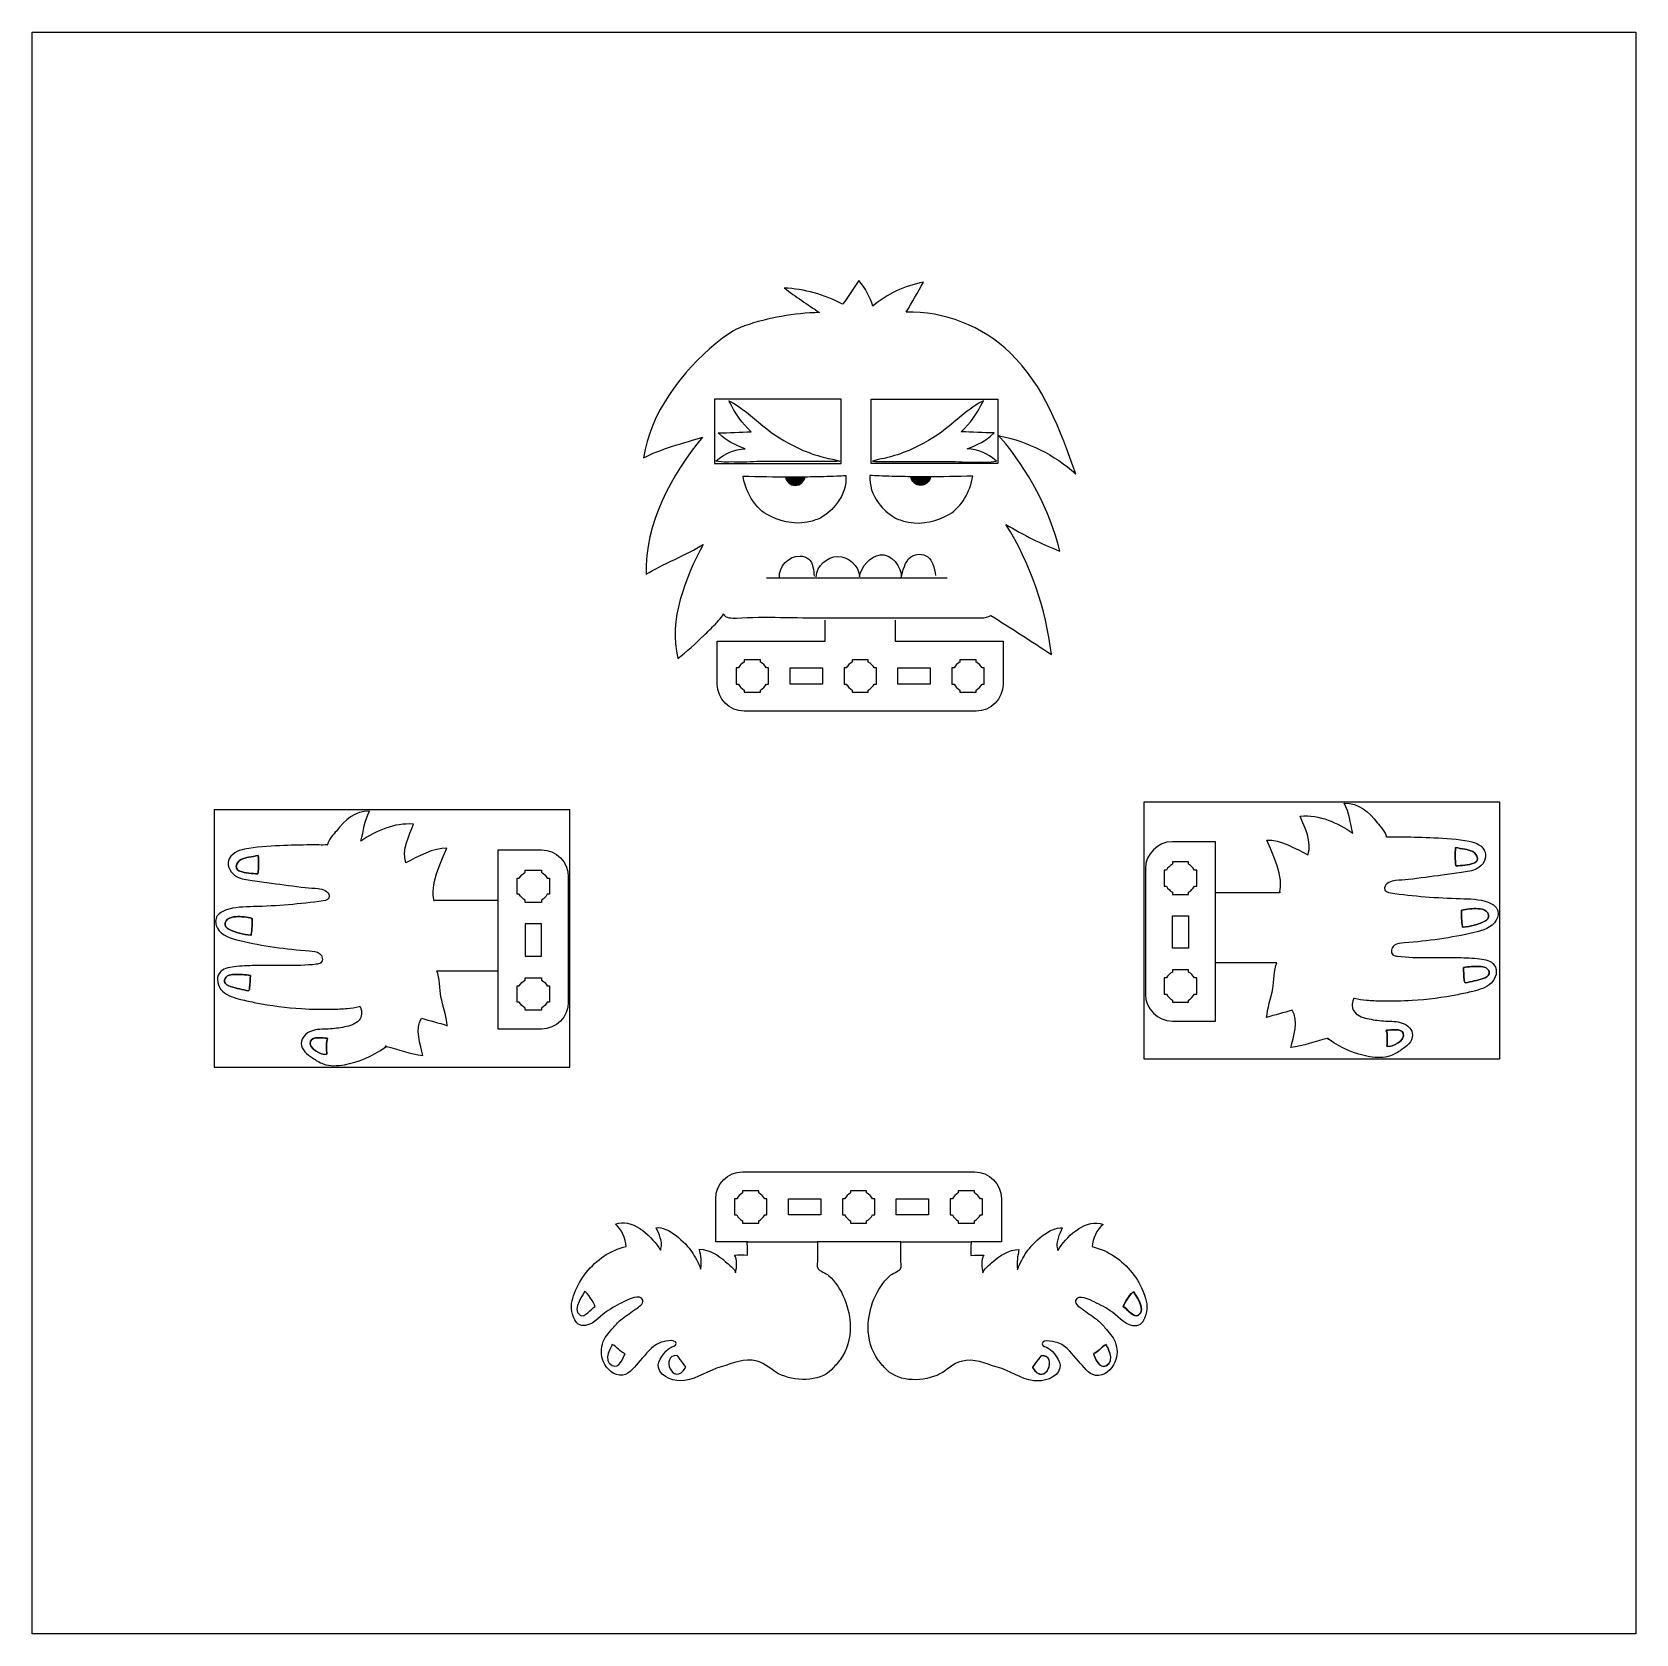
# Model space of a CAD drawing. Extents: x 0 to 843, y 0 to 842.
import ezdxf

# ---------------------------------------------------------------- set-up
doc = ezdxf.new("R2010")
doc.units = 0
doc.header["$MEASUREMENT"] = 0
doc.layers.add('LAYER_1', color=7, linetype='CONTINUOUS')

# ---------------------------------------------------------------- blocks, each defined once
blk = doc.blocks.new('BLOCK_2')
at = {"layer": 'LAYER_1'}
blk.add_lwpolyline([(584.57, 437.33), (771.47, 437.33), (771.47, 302.12), (584.57, 302.12), (584.57, 437.33)], dxfattribs=at)
at = {"layer": 'LAYER_1', "color": 250}
for points in [[(622.18, 389.63), (622.18, 390.36)], [(656.27, 389.63), (655.77, 389.63)]]:
    blk.add_lwpolyline(points, dxfattribs=at)
at = {"layer": 'LAYER_1', "color": 7}
blk.add_lwpolyline([(608, 360.36), (599.49, 360.36), (599.49, 377.36), (608, 377.36), (608, 360.36)], dxfattribs=at)
at = {"layer": 'LAYER_1', "color": 250}
for points, knots in [([(761.02, 354.82), (757.33, 355.24), (753.63, 355.42), (749.92, 355.49), (739.24, 355.69), (728.5, 354.94), (717.88, 356.17), (717.03, 356.26), (716.12, 356.4), (715.45, 356.94), (714, 358.13), (714.56, 360.66), (716.05, 361.8), (717.54, 362.94), (719.54, 363.09), (721.42, 363.22), (733.74, 364.05), (746, 365.85), (758.05, 368.59), (762.55, 369.61), (767.49, 371.12), (769.76, 375.13), (770.75, 376.87), (771.09, 379.08), (770.23, 380.89), (769.34, 382.74), (767.4, 383.86), (765.47, 384.57), (760.82, 386.29), (755.75, 386.33), (750.8, 386.46), (738.55, 386.79), (726.31, 387.79), (714.17, 389.46), (712.71, 389.66), (710.82, 390.25), (711.04, 392.11), (711.34, 394.74), (714.57, 395.6), (716.75, 395.93), (719.02, 396.27), (721.34, 396.21), (723.61, 396.49), (729.53, 397.21), (735.45, 397.98), (741.36, 398.8), (744.72, 399.26), (748.08, 399.79), (751.44, 400.23), (754.25, 400.6), (757.18, 400.79), (759.7, 402.22), (762.69, 403.92), (764.92, 407.49), (763.93, 410.79), (762.9, 414.22), (759.04, 415.89), (755.53, 416.64), (749.61, 417.92), (742.98, 418.19), (736.93, 418.47), (731.53, 418.72), (726.13, 418.86), (720.73, 418.9), (717.78, 418.92), (714.85, 418.77), (711.96, 418.92), (711.65, 421.5), (708.55, 424.55), (707.26, 426.2), (702.78, 431.94), (697.6, 436.87), (689.76, 436.56), (692.59, 431.55), (692.92, 426.33), (694.31, 420.94), (686.25, 426.45), (676.88, 430.59), (666.72, 429.83), (668.91, 423.82), (673.17, 416.2), (670.69, 409.49), (664.72, 412.64), (655.92, 417.49), (649.1, 417.23), (652.16, 410.51), (658.35, 397), (655.77, 389.63), (655.77, 389.63), (622.17, 389.63), (622.17, 389.63), (622.17, 389.63), (622.17, 352.78), (622.17, 352.78), (622.17, 352.78), (654.43, 352.78), (654.43, 352.78), (652.78, 349.03), (653.04, 343.05), (652.26, 339.14), (651.28, 334.24), (649.42, 328.78), (649.04, 323.89), (653.35, 325.44), (658.05, 326.46), (662.42, 327.76), (666.15, 322.58), (663.05, 313.6), (661.72, 308.15), (668.4, 308.92), (674.65, 311.55), (680.93, 313), (681.37, 313.1), (681.45, 312.24), (681.9, 312.33), (681.77, 312.01), (682.02, 312.65), (681.9, 312.33), (688.36, 307.89), (695.56, 304.72), (703.07, 303.38), (706.76, 302.72), (710.66, 302.54), (714.19, 303.81), (716.21, 304.55), (718.04, 305.74), (719.83, 306.93), (722.63, 308.8), (725.7, 311.25), (725.72, 314.61), (725.73, 317.6), (723.17, 320.08), (720.36, 321.08), (717.55, 322.08), (714.49, 321.97), (711.51, 322.12), (708.62, 322.26), (705.74, 322.64), (702.9, 323.22), (700.14, 323.78), (697.24, 324.61), (695.35, 326.71), (693.67, 328.58), (693.73, 331.4), (694.64, 333.61), (694.7, 333.73), (694.76, 333.87), (694.88, 333.93), (695, 334), (695.16, 333.98), (695.3, 333.95), (697.36, 333.56), (699.42, 333.06), (701.52, 332.92), (704.18, 332.74), (706.84, 332.61), (709.51, 332.55), (714.85, 332.42), (720.19, 332.52), (725.51, 332.86), (733.58, 333.36), (741.6, 334.4), (749.53, 335.95), (752.2, 336.48), (754.87, 337.07), (757.52, 337.71), (760.95, 338.55), (764.51, 339.57), (767.07, 342), (769.63, 344.43), (770.79, 348.7), (768.7, 351.55), (767, 353.86), (763.87, 354.5), (761.02, 354.82)], [0, 0, 0, 0, 1, 1, 1, 2, 2, 2, 3, 3, 3, 4, 4, 4, 5, 5, 5, 6, 6, 6, 7, 7, 7, 8, 8, 8, 9, 9, 9, 10, 10, 10, 11, 11, 11, 12, 12, 12, 13, 13, 13, 14, 14, 14, 15, 15, 15, 16, 16, 16, 17, 17, 17, 18, 18, 18, 19, 19, 19, 20, 20, 20, 21, 21, 21, 22, 22, 22, 23, 23, 23, 24, 24, 24, 25, 25, 25, 26, 26, 26, 27, 27, 27, 28, 28, 28, 29, 29, 29, 30, 30, 30, 31, 31, 31, 32, 32, 32, 33, 33, 33, 34, 34, 34, 35, 35, 35, 36, 36, 36, 37, 37, 37, 38, 38, 38, 39, 39, 39, 40, 40, 40, 41, 41, 41, 42, 42, 42, 43, 43, 43, 44, 44, 44, 45, 45, 45, 46, 46, 46, 47, 47, 47, 48, 48, 48, 49, 49, 49, 50, 50, 50, 51, 51, 51, 52, 52, 52, 53, 53, 53, 54, 54, 54, 55, 55, 55, 56, 56, 56, 57, 57, 57, 58, 58, 58, 58]), ([(622.18, 389.63), (622.18, 389.63), (622.18, 390.36), (622.18, 390.36), (622.18, 390.36), (622.18, 416.33), (622.18, 416.33), (622.18, 416.33), (599.5, 416.33), (599.5, 416.33), (591.67, 416.33), (585.32, 409.98), (585.32, 402.15), (585.32, 402.15), (585.32, 336.26), (585.32, 336.26), (585.32, 328.44), (591.67, 322.09), (599.5, 322.09), (599.5, 322.09), (622.18, 322.09), (622.18, 322.09), (622.18, 322.09), (622.18, 352.78), (622.18, 352.78)], [0, 0, 0, 0, 1, 1, 1, 2, 2, 2, 3, 3, 3, 4, 4, 4, 5, 5, 5, 6, 6, 6, 7, 7, 7, 8, 8, 8, 8]), ([(759.85, 407.69), (759.89, 406.98), (759.67, 406.24), (759.16, 405.75), (758.82, 405.44), (758.39, 405.25), (757.96, 405.09), (754.95, 403.97), (751.67, 403.84), (748.46, 403.73), (748.12, 406.91), (748.09, 410.13), (748.36, 413.33), (749.98, 413.03), (751.59, 412.73), (753.21, 412.44), (754.66, 412.17), (756.14, 411.89), (757.43, 411.17), (758.71, 410.44), (759.78, 409.16), (759.85, 407.69)], [0, 0, 0, 0, 1, 1, 1, 2, 2, 2, 3, 3, 3, 4, 4, 4, 5, 5, 5, 6, 6, 6, 7, 7, 7, 7]), ([(759.85, 407.69), (759.89, 406.98), (759.67, 406.24), (759.16, 405.75), (758.82, 405.44), (758.39, 405.25), (757.96, 405.09), (754.95, 403.97), (751.67, 403.84), (748.46, 403.73), (748.12, 406.91), (748.09, 410.13), (748.36, 413.33), (749.98, 413.03), (751.59, 412.73), (753.21, 412.44), (754.66, 412.17), (756.14, 411.89), (757.43, 411.17), (758.71, 410.44), (759.78, 409.16), (759.85, 407.69)], [0, 0, 0, 0, 1, 1, 1, 2, 2, 2, 3, 3, 3, 4, 4, 4, 5, 5, 5, 6, 6, 6, 7, 7, 7, 7]), ([(757.43, 411.17), (756.14, 411.89), (754.66, 412.17), (753.21, 412.44), (751.59, 412.73), (749.98, 413.03), (748.36, 413.33), (748.09, 410.13), (748.12, 406.91), (748.46, 403.73), (751.67, 403.84), (754.95, 403.97), (757.96, 405.09), (758.39, 405.25), (758.82, 405.44), (759.16, 405.75), (759.67, 406.24), (759.89, 406.98), (759.85, 407.69), (759.78, 409.16), (758.71, 410.44), (757.43, 411.17)], [0, 0, 0, 0, 1, 1, 1, 2, 2, 2, 3, 3, 3, 4, 4, 4, 5, 5, 5, 6, 6, 6, 7, 7, 7, 7]), ([(757.43, 411.17), (756.14, 411.89), (754.66, 412.17), (753.21, 412.44), (751.59, 412.73), (749.98, 413.03), (748.36, 413.33), (748.09, 410.13), (748.12, 406.91), (748.46, 403.73), (751.67, 403.84), (754.95, 403.97), (757.96, 405.09), (758.39, 405.25), (758.82, 405.44), (759.16, 405.75), (759.67, 406.24), (759.89, 406.98), (759.85, 407.69), (759.78, 409.16), (758.71, 410.44), (757.43, 411.17)], [0, 0, 0, 0, 1, 1, 1, 2, 2, 2, 3, 3, 3, 4, 4, 4, 5, 5, 5, 6, 6, 6, 7, 7, 7, 7]), ([(748.36, 413.33), (749.98, 413.03), (751.59, 412.73), (753.21, 412.44), (754.66, 412.17), (756.14, 411.89), (757.43, 411.17), (758.71, 410.44), (759.78, 409.16), (759.85, 407.69), (759.89, 406.98), (759.67, 406.24), (759.16, 405.75), (758.82, 405.44), (758.39, 405.25), (757.96, 405.09), (754.95, 403.97), (751.67, 403.84), (748.46, 403.73), (748.12, 406.91), (748.09, 410.13), (748.36, 413.33)], [0, 0, 0, 0, 1, 1, 1, 2, 2, 2, 3, 3, 3, 4, 4, 4, 5, 5, 5, 6, 6, 6, 7, 7, 7, 7]), ([(765.33, 375.79), (764.93, 375.25), (764.31, 374.91), (763.71, 374.61), (760.15, 372.85), (756.26, 371.78), (752.3, 371.48), (752.23, 371.48), (752.15, 371.47), (752.08, 371.52), (752, 371.57), (751.98, 371.68), (751.97, 371.78), (751.58, 374.6), (751.41, 377.46), (751.47, 380.31), (754.3, 381.04), (757.24, 381.32), (760.15, 381.15), (761.68, 381.06), (763.28, 380.81), (764.48, 379.86), (765.67, 378.9), (766.24, 377.02), (765.33, 375.79)], [0, 0, 0, 0, 1, 1, 1, 2, 2, 2, 3, 3, 3, 4, 4, 4, 5, 5, 5, 6, 6, 6, 7, 7, 7, 8, 8, 8, 8]), ([(765.33, 375.79), (764.93, 375.25), (764.31, 374.91), (763.71, 374.61), (760.15, 372.85), (756.26, 371.78), (752.3, 371.48), (752.23, 371.48), (752.15, 371.47), (752.08, 371.52), (752, 371.57), (751.98, 371.68), (751.97, 371.78), (751.58, 374.6), (751.41, 377.46), (751.47, 380.31), (754.3, 381.04), (757.24, 381.32), (760.15, 381.15), (761.68, 381.06), (763.28, 380.81), (764.48, 379.86), (765.67, 378.9), (766.24, 377.02), (765.33, 375.79)], [0, 0, 0, 0, 1, 1, 1, 2, 2, 2, 3, 3, 3, 4, 4, 4, 5, 5, 5, 6, 6, 6, 7, 7, 7, 8, 8, 8, 8]), ([(764.48, 379.86), (763.28, 380.81), (761.68, 381.06), (760.15, 381.15), (757.24, 381.32), (754.3, 381.04), (751.47, 380.31), (751.41, 377.46), (751.58, 374.6), (751.97, 371.78), (751.98, 371.68), (752, 371.57), (752.08, 371.52), (752.15, 371.47), (752.23, 371.48), (752.3, 371.48), (756.26, 371.78), (760.15, 372.85), (763.71, 374.61), (764.31, 374.91), (764.93, 375.25), (765.33, 375.79), (766.24, 377.02), (765.67, 378.9), (764.48, 379.86)], [0, 0, 0, 0, 1, 1, 1, 2, 2, 2, 3, 3, 3, 4, 4, 4, 5, 5, 5, 6, 6, 6, 7, 7, 7, 8, 8, 8, 8]), ([(764.48, 379.86), (763.28, 380.81), (761.68, 381.06), (760.15, 381.15), (757.24, 381.32), (754.3, 381.04), (751.47, 380.31), (751.41, 377.46), (751.58, 374.6), (751.97, 371.78), (751.98, 371.68), (752, 371.57), (752.08, 371.52), (752.15, 371.47), (752.23, 371.48), (752.3, 371.48), (756.26, 371.78), (760.15, 372.85), (763.71, 374.61), (764.31, 374.91), (764.93, 375.25), (765.33, 375.79), (766.24, 377.02), (765.67, 378.9), (764.48, 379.86)], [0, 0, 0, 0, 1, 1, 1, 2, 2, 2, 3, 3, 3, 4, 4, 4, 5, 5, 5, 6, 6, 6, 7, 7, 7, 8, 8, 8, 8]), ([(751.47, 380.31), (754.3, 381.04), (757.24, 381.32), (760.15, 381.15), (761.68, 381.06), (763.28, 380.81), (764.48, 379.86), (765.67, 378.9), (766.24, 377.02), (765.33, 375.79), (764.93, 375.25), (764.31, 374.91), (763.71, 374.61), (760.15, 372.85), (756.26, 371.78), (752.3, 371.48), (752.23, 371.48), (752.15, 371.47), (752.08, 371.52), (752, 371.57), (751.98, 371.68), (751.97, 371.78), (751.58, 374.6), (751.41, 377.46), (751.47, 380.31)], [0, 0, 0, 0, 1, 1, 1, 2, 2, 2, 3, 3, 3, 4, 4, 4, 5, 5, 5, 6, 6, 6, 7, 7, 7, 8, 8, 8, 8]), ([(766.03, 346.91), (765.65, 345.58), (764.18, 344.95), (762.86, 344.53), (759.77, 343.55), (756.62, 342.76), (753.43, 342.18), (752.95, 342.5), (752.88, 343.16), (752.84, 343.74), (752.72, 345.94), (752.6, 348.14), (752.48, 350.34), (755.25, 350.71), (758.05, 350.85), (760.85, 350.77), (762.1, 350.74), (763.39, 350.64), (764.48, 350.02), (765.57, 349.4), (766.37, 348.11), (766.03, 346.91)], [0, 0, 0, 0, 1, 1, 1, 2, 2, 2, 3, 3, 3, 4, 4, 4, 5, 5, 5, 6, 6, 6, 7, 7, 7, 7]), ([(766.03, 346.91), (765.65, 345.58), (764.18, 344.95), (762.86, 344.53), (759.77, 343.55), (756.62, 342.76), (753.43, 342.18), (752.95, 342.5), (752.88, 343.16), (752.84, 343.74), (752.72, 345.94), (752.6, 348.14), (752.48, 350.34), (755.25, 350.71), (758.05, 350.85), (760.85, 350.77), (762.1, 350.74), (763.39, 350.64), (764.48, 350.02), (765.57, 349.4), (766.37, 348.11), (766.03, 346.91)], [0, 0, 0, 0, 1, 1, 1, 2, 2, 2, 3, 3, 3, 4, 4, 4, 5, 5, 5, 6, 6, 6, 7, 7, 7, 7]), ([(764.48, 350.02), (763.39, 350.64), (762.1, 350.74), (760.85, 350.77), (758.05, 350.85), (755.25, 350.71), (752.48, 350.34), (752.6, 348.14), (752.72, 345.94), (752.84, 343.74), (752.88, 343.16), (752.95, 342.5), (753.43, 342.18), (756.62, 342.76), (759.77, 343.55), (762.86, 344.53), (764.18, 344.95), (765.65, 345.58), (766.03, 346.91), (766.37, 348.11), (765.57, 349.4), (764.48, 350.02)], [0, 0, 0, 0, 1, 1, 1, 2, 2, 2, 3, 3, 3, 4, 4, 4, 5, 5, 5, 6, 6, 6, 7, 7, 7, 7]), ([(764.48, 350.02), (763.39, 350.64), (762.1, 350.74), (760.85, 350.77), (758.05, 350.85), (755.25, 350.71), (752.48, 350.34), (752.6, 348.14), (752.72, 345.94), (752.84, 343.74), (752.88, 343.16), (752.95, 342.5), (753.43, 342.18), (756.62, 342.76), (759.77, 343.55), (762.86, 344.53), (764.18, 344.95), (765.65, 345.58), (766.03, 346.91), (766.37, 348.11), (765.57, 349.4), (764.48, 350.02)], [0, 0, 0, 0, 1, 1, 1, 2, 2, 2, 3, 3, 3, 4, 4, 4, 5, 5, 5, 6, 6, 6, 7, 7, 7, 7]), ([(766.03, 346.91), (765.65, 345.58), (764.18, 344.95), (762.86, 344.53), (759.77, 343.55), (756.62, 342.76), (753.43, 342.18), (752.95, 342.5), (752.88, 343.16), (752.84, 343.74), (752.72, 345.94), (752.6, 348.14), (752.48, 350.34), (755.25, 350.71), (758.05, 350.85), (760.85, 350.77), (762.1, 350.74), (763.39, 350.64), (764.48, 350.02), (765.57, 349.4), (766.37, 348.11), (766.03, 346.91)], [0, 0, 0, 0, 1, 1, 1, 2, 2, 2, 3, 3, 3, 4, 4, 4, 5, 5, 5, 6, 6, 6, 7, 7, 7, 7]), ([(680.93, 313), (681.25, 312.77), (681.57, 312.54), (681.9, 312.33), (682.02, 312.65), (681.24, 312.78), (681.37, 313.1), (680.92, 313.01), (681.37, 313.1), (680.93, 313)], [0, 0, 0, 0, 1, 1, 1, 2, 2, 2, 3, 3, 3, 3]), ([(712.28, 308.88), (712.39, 310.98), (712.72, 315.72), (711.94, 317.02), (711.86, 317.09), (711.92, 317.27), (712.09, 317.39), (714.44, 317.22), (719.62, 318.54), (720.82, 315.69), (722.4, 311.92), (715.04, 308.17), (712.28, 308.88)], [0, 0, 0, 0, 1, 1, 1, 2, 2, 2, 3, 3, 3, 4, 4, 4, 4]), ([(712.28, 308.88), (712.39, 310.98), (712.72, 315.72), (711.94, 317.02), (711.86, 317.09), (711.92, 317.27), (712.09, 317.39), (714.44, 317.22), (719.62, 318.54), (720.82, 315.69), (722.4, 311.92), (715.04, 308.17), (712.28, 308.88)], [0, 0, 0, 0, 1, 1, 1, 2, 2, 2, 3, 3, 3, 4, 4, 4, 4]), ([(720.82, 315.69), (719.62, 318.54), (714.44, 317.22), (712.09, 317.39), (711.92, 317.27), (711.86, 317.09), (711.94, 317.02), (712.72, 315.72), (712.39, 310.98), (712.28, 308.88), (715.04, 308.17), (722.4, 311.92), (720.82, 315.69)], [0, 0, 0, 0, 1, 1, 1, 2, 2, 2, 3, 3, 3, 4, 4, 4, 4]), ([(720.82, 315.69), (719.62, 318.54), (714.44, 317.22), (712.09, 317.39), (711.92, 317.27), (711.86, 317.09), (711.94, 317.02), (712.72, 315.72), (712.39, 310.98), (712.28, 308.88), (715.04, 308.17), (722.4, 311.92), (720.82, 315.69)], [0, 0, 0, 0, 1, 1, 1, 2, 2, 2, 3, 3, 3, 4, 4, 4, 4]), ([(712.09, 317.39), (714.44, 317.22), (719.62, 318.54), (720.82, 315.69), (722.4, 311.92), (715.04, 308.17), (712.28, 308.88), (712.39, 310.98), (712.72, 315.72), (711.94, 317.02), (711.86, 317.09), (711.92, 317.27), (712.09, 317.39)], [0, 0, 0, 0, 1, 1, 1, 2, 2, 2, 3, 3, 3, 4, 4, 4, 4])]:
    blk.add_open_spline(points, degree=3, knots=knots, dxfattribs=at)
blk.add_open_spline([(711.96, 418.92), (712.04, 418.31), (712.25, 419.45), (711.96, 418.92)], degree=3, dxfattribs=at)
at = {"layer": 'LAYER_1', "color": 7}
for points in [[(612.25, 392.95), (612.25, 392.95), (611.11, 392.95), (611.11, 392.95), (610.36, 391.66), (609.29, 390.59), (608, 389.84), (608, 389.84), (608, 388.7), (608, 388.7), (608, 388.7), (603.75, 388.7), (603.75, 388.7), (603.75, 388.7), (599.49, 388.7), (599.49, 388.7), (599.49, 388.7), (599.49, 389.84), (599.49, 389.84), (598.2, 390.59), (597.13, 391.66), (596.38, 392.95), (596.38, 392.95), (595.24, 392.95), (595.24, 392.95), (595.24, 392.95), (595.24, 397.21), (595.24, 397.21), (595.24, 397.21), (595.24, 401.46), (595.24, 401.46), (595.24, 401.46), (596.38, 401.46), (596.38, 401.46), (597.13, 402.75), (598.2, 403.82), (599.49, 404.57), (599.49, 404.57), (599.49, 405.71), (599.49, 405.71), (599.49, 405.71), (603.75, 405.71), (603.75, 405.71), (603.75, 405.71), (608, 405.71), (608, 405.71), (608, 405.71), (608, 404.57), (608, 404.57), (609.29, 403.82), (610.36, 402.75), (611.11, 401.46), (611.11, 401.46), (612.25, 401.46), (612.25, 401.46), (612.25, 401.46), (612.25, 397.21), (612.25, 397.21), (612.25, 397.21), (612.25, 392.95), (612.25, 392.95)], [(612.25, 336.26), (612.25, 336.26), (611.11, 336.26), (611.11, 336.26), (610.36, 334.97), (609.29, 333.89), (608, 333.15), (608, 333.15), (608, 332.01), (608, 332.01), (608, 332.01), (603.75, 332.01), (603.75, 332.01), (603.75, 332.01), (599.49, 332.01), (599.49, 332.01), (599.49, 332.01), (599.49, 333.15), (599.49, 333.15), (598.2, 333.89), (597.13, 334.97), (596.38, 336.26), (596.38, 336.26), (595.24, 336.26), (595.24, 336.26), (595.24, 336.26), (595.24, 340.51), (595.24, 340.51), (595.24, 340.51), (595.24, 344.76), (595.24, 344.76), (595.24, 344.76), (596.38, 344.76), (596.38, 344.76), (597.13, 346.06), (598.2, 347.13), (599.49, 347.88), (599.49, 347.88), (599.49, 349.02), (599.49, 349.02), (599.49, 349.02), (603.75, 349.02), (603.75, 349.02), (603.75, 349.02), (608, 349.02), (608, 349.02), (608, 349.02), (608, 347.88), (608, 347.88), (609.29, 347.13), (610.36, 346.06), (611.11, 344.76), (611.11, 344.76), (612.25, 344.76), (612.25, 344.76), (612.25, 344.76), (612.25, 340.51), (612.25, 340.51), (612.25, 340.51), (612.25, 336.26), (612.25, 336.26)]]:
    blk.add_open_spline(points, degree=3, knots=[0, 0, 0, 0, 1, 1, 1, 2, 2, 2, 3, 3, 3, 4, 4, 4, 5, 5, 5, 6, 6, 6, 7, 7, 7, 8, 8, 8, 9, 9, 9, 10, 10, 10, 11, 11, 11, 12, 12, 12, 13, 13, 13, 14, 14, 14, 15, 15, 15, 16, 16, 16, 17, 17, 17, 18, 18, 18, 19, 19, 19, 20, 20, 20, 20], dxfattribs=at)
blk = doc.blocks.new('BLOCK_3')
at = {"layer": 'LAYER_1'}
blk.add_lwpolyline([(441.07, 648.91), (507.71, 648.91), (507.71, 615.08), (441.07, 615.08), (441.07, 648.91)], dxfattribs=at)
at = {"layer": 'LAYER_1', "color": 7}
blk.add_open_spline([(441.82, 616.45), (445.06, 617.31), (445.06, 617.31), (446.58, 617.56), (448.37, 617.85), (450.12, 618.34), (451.86, 618.84), (456.01, 620.02), (460.07, 621.54), (463.99, 623.36), (470.59, 626.42), (476.8, 630.35), (482.39, 635.03), (488.06, 639.77), (493.49, 644.74), (500.11, 648.16), (496.75, 640.96), (493.25, 636.38), (488.49, 631.79), (494.27, 631.68), (500.03, 631.37), (505.8, 631.18), (500.09, 626.21), (498.42, 625.63), (491.51, 622.85), (497.39, 622.5), (502.12, 620.76), (506.96, 616.37), (503.34, 615.6), (499.64, 616.08), (496, 615.89), (491.28, 615.64), (486.66, 616.21), (481.85, 616.21), (481.85, 616.21), (465.62, 616.21), (465.62, 616.21), (465.62, 616.21), (453.16, 616.21), (453.16, 616.21), (453.16, 616.21), (446.93, 616.21), (446.93, 616.21), (445.34, 616.21), (444.35, 616.02), (441.82, 616.45)], degree=3, knots=[0, 0, 0, 0, 1, 1, 1, 2, 2, 2, 3, 3, 3, 4, 4, 4, 5, 5, 5, 6, 6, 6, 7, 7, 7, 8, 8, 8, 9, 9, 9, 10, 10, 10, 11, 11, 11, 12, 12, 12, 13, 13, 13, 14, 14, 14, 15, 15, 15, 15], dxfattribs=at)
blk = doc.blocks.new('BLOCK_4')
at = {"layer": 'LAYER_1'}
blk.add_lwpolyline([(425.41, 648.91), (358.77, 648.91), (358.77, 615.08), (425.41, 615.08), (425.41, 648.91)], dxfattribs=at)
at = {"layer": 'LAYER_1', "color": 7}
blk.add_open_spline([(424.65, 616.45), (421.42, 617.31), (421.42, 617.31), (419.9, 617.56), (418.11, 617.85), (416.36, 618.34), (414.62, 618.84), (410.47, 620.02), (406.41, 621.54), (402.49, 623.36), (395.89, 626.42), (389.68, 630.35), (384.09, 635.03), (378.42, 639.77), (372.99, 644.74), (366.37, 648.16), (369.73, 640.96), (373.23, 636.38), (377.99, 631.79), (372.21, 631.68), (366.45, 631.37), (360.67, 631.18), (366.39, 626.21), (368.06, 625.63), (374.97, 622.85), (369.09, 622.5), (364.36, 620.76), (359.52, 616.37), (363.14, 615.6), (366.84, 616.08), (370.48, 615.89), (375.2, 615.64), (379.82, 616.21), (384.63, 616.21), (384.63, 616.21), (400.86, 616.21), (400.86, 616.21), (400.86, 616.21), (413.32, 616.21), (413.32, 616.21), (413.32, 616.21), (419.55, 616.21), (419.55, 616.21), (421.14, 616.21), (422.13, 616.02), (424.65, 616.45)], degree=3, knots=[0, 0, 0, 0, 1, 1, 1, 2, 2, 2, 3, 3, 3, 4, 4, 4, 5, 5, 5, 6, 6, 6, 7, 7, 7, 8, 8, 8, 9, 9, 9, 10, 10, 10, 11, 11, 11, 12, 12, 12, 13, 13, 13, 14, 14, 14, 15, 15, 15, 15], dxfattribs=at)
blk = doc.blocks.new('BLOCK_5')
at = {"layer": 'LAYER_1'}
blk.add_lwpolyline([(282.66, 433.11), (95.76, 433.11), (95.76, 297.9), (282.66, 297.9), (282.66, 433.11)], dxfattribs=at)
at = {"layer": 'LAYER_1', "color": 250}
for points in [[(210.96, 385.41), (211.46, 385.41)], [(245.06, 385.41), (245.06, 386.14)]]:
    blk.add_lwpolyline(points, dxfattribs=at)
at = {"layer": 'LAYER_1', "color": 7}
blk.add_lwpolyline([(259.24, 356.13), (267.74, 356.13), (267.74, 373.14), (259.24, 373.14), (259.24, 356.13)], dxfattribs=at)
at = {"layer": 'LAYER_1', "color": 250}
for points, knots in [([(106.21, 350.6), (109.9, 351.02), (113.6, 351.2), (117.31, 351.27), (127.99, 351.47), (138.73, 350.72), (149.35, 351.95), (150.2, 352.04), (151.11, 352.18), (151.78, 352.72), (153.23, 353.91), (152.67, 356.44), (151.18, 357.58), (149.69, 358.72), (147.69, 358.87), (145.81, 359), (133.49, 359.83), (121.23, 361.63), (109.18, 364.37), (104.68, 365.39), (99.74, 366.9), (97.47, 370.91), (96.48, 372.65), (96.14, 374.86), (97, 376.67), (97.89, 378.52), (99.83, 379.64), (101.76, 380.35), (106.41, 382.07), (111.48, 382.11), (116.43, 382.24), (128.68, 382.57), (140.92, 383.57), (153.06, 385.24), (154.52, 385.44), (156.41, 386.03), (156.19, 387.89), (155.89, 390.52), (152.66, 391.38), (150.48, 391.71), (148.21, 392.05), (145.89, 391.99), (143.62, 392.27), (137.7, 392.99), (131.78, 393.76), (125.87, 394.58), (122.51, 395.04), (119.15, 395.57), (115.79, 396.01), (112.98, 396.38), (110.05, 396.57), (107.53, 398), (104.54, 399.7), (102.31, 403.27), (103.3, 406.57), (104.33, 410), (108.19, 411.67), (111.7, 412.42), (117.62, 413.7), (124.25, 413.97), (130.3, 414.25), (135.7, 414.5), (141.1, 414.64), (146.5, 414.68), (149.45, 414.7), (152.38, 414.55), (155.27, 414.7), (155.58, 417.28), (158.68, 420.33), (159.97, 421.98), (164.45, 427.72), (169.63, 432.65), (177.47, 432.34), (174.64, 427.33), (174.31, 422.11), (172.92, 416.72), (180.98, 422.23), (190.35, 426.37), (200.51, 425.61), (198.32, 419.6), (194.06, 411.98), (196.54, 405.27), (202.51, 408.42), (211.31, 413.27), (218.13, 413.01), (215.07, 406.29), (208.88, 392.78), (211.46, 385.41), (211.46, 385.41), (245.06, 385.41), (245.06, 385.41), (245.06, 385.41), (245.06, 348.56), (245.06, 348.56), (245.06, 348.56), (212.8, 348.56), (212.8, 348.56), (214.45, 344.81), (214.19, 338.83), (214.97, 334.92), (215.95, 330.02), (217.81, 324.56), (218.19, 319.67), (213.88, 321.22), (209.18, 322.24), (204.81, 323.54), (201.08, 318.36), (204.18, 309.38), (205.51, 303.93), (198.83, 304.7), (192.58, 307.33), (186.3, 308.78), (185.86, 308.88), (185.78, 308.02), (185.33, 308.11), (185.46, 307.79), (185.21, 308.43), (185.33, 308.11), (178.87, 303.67), (171.67, 300.5), (164.16, 299.16), (160.47, 298.5), (156.57, 298.32), (153.04, 299.59), (151.02, 300.33), (149.19, 301.52), (147.4, 302.71), (144.6, 304.58), (141.53, 307.03), (141.51, 310.39), (141.5, 313.38), (144.06, 315.86), (146.87, 316.86), (149.68, 317.86), (152.74, 317.75), (155.72, 317.9), (158.61, 318.04), (161.49, 318.42), (164.33, 319), (167.09, 319.56), (169.99, 320.39), (171.88, 322.49), (173.56, 324.36), (173.5, 327.18), (172.59, 329.39), (172.53, 329.51), (172.47, 329.65), (172.35, 329.71), (172.23, 329.78), (172.07, 329.76), (171.93, 329.73), (169.87, 329.34), (167.81, 328.84), (165.71, 328.7), (163.05, 328.52), (160.39, 328.39), (157.72, 328.33), (152.38, 328.2), (147.04, 328.3), (141.72, 328.64), (133.65, 329.14), (125.63, 330.18), (117.7, 331.73), (115.03, 332.26), (112.36, 332.85), (109.71, 333.49), (106.28, 334.33), (102.72, 335.35), (100.16, 337.78), (97.6, 340.21), (96.44, 344.48), (98.53, 347.33), (100.23, 349.64), (103.36, 350.28), (106.21, 350.6)], [0, 0, 0, 0, 1, 1, 1, 2, 2, 2, 3, 3, 3, 4, 4, 4, 5, 5, 5, 6, 6, 6, 7, 7, 7, 8, 8, 8, 9, 9, 9, 10, 10, 10, 11, 11, 11, 12, 12, 12, 13, 13, 13, 14, 14, 14, 15, 15, 15, 16, 16, 16, 17, 17, 17, 18, 18, 18, 19, 19, 19, 20, 20, 20, 21, 21, 21, 22, 22, 22, 23, 23, 23, 24, 24, 24, 25, 25, 25, 26, 26, 26, 27, 27, 27, 28, 28, 28, 29, 29, 29, 30, 30, 30, 31, 31, 31, 32, 32, 32, 33, 33, 33, 34, 34, 34, 35, 35, 35, 36, 36, 36, 37, 37, 37, 38, 38, 38, 39, 39, 39, 40, 40, 40, 41, 41, 41, 42, 42, 42, 43, 43, 43, 44, 44, 44, 45, 45, 45, 46, 46, 46, 47, 47, 47, 48, 48, 48, 49, 49, 49, 50, 50, 50, 51, 51, 51, 52, 52, 52, 53, 53, 53, 54, 54, 54, 55, 55, 55, 56, 56, 56, 57, 57, 57, 58, 58, 58, 58]), ([(107.38, 403.47), (107.34, 402.76), (107.56, 402.02), (108.07, 401.53), (108.41, 401.22), (108.84, 401.03), (109.27, 400.87), (112.28, 399.75), (115.56, 399.62), (118.77, 399.51), (119.11, 402.69), (119.14, 405.91), (118.87, 409.11), (117.25, 408.81), (115.64, 408.51), (114.02, 408.22), (112.57, 407.95), (111.09, 407.67), (109.8, 406.95), (108.52, 406.22), (107.45, 404.94), (107.38, 403.47)], [0, 0, 0, 0, 1, 1, 1, 2, 2, 2, 3, 3, 3, 4, 4, 4, 5, 5, 5, 6, 6, 6, 7, 7, 7, 7]), ([(107.38, 403.47), (107.34, 402.76), (107.56, 402.02), (108.07, 401.53), (108.41, 401.22), (108.84, 401.03), (109.27, 400.87), (112.28, 399.75), (115.56, 399.62), (118.77, 399.51), (119.11, 402.69), (119.14, 405.91), (118.87, 409.11), (117.25, 408.81), (115.64, 408.51), (114.02, 408.22), (112.57, 407.95), (111.09, 407.67), (109.8, 406.95), (108.52, 406.22), (107.45, 404.94), (107.38, 403.47)], [0, 0, 0, 0, 1, 1, 1, 2, 2, 2, 3, 3, 3, 4, 4, 4, 5, 5, 5, 6, 6, 6, 7, 7, 7, 7]), ([(109.8, 406.95), (111.09, 407.67), (112.57, 407.95), (114.02, 408.22), (115.64, 408.51), (117.25, 408.81), (118.87, 409.11), (119.14, 405.91), (119.11, 402.69), (118.77, 399.51), (115.56, 399.62), (112.28, 399.75), (109.27, 400.87), (108.84, 401.03), (108.41, 401.22), (108.07, 401.53), (107.56, 402.02), (107.34, 402.76), (107.38, 403.47), (107.45, 404.94), (108.52, 406.22), (109.8, 406.95)], [0, 0, 0, 0, 1, 1, 1, 2, 2, 2, 3, 3, 3, 4, 4, 4, 5, 5, 5, 6, 6, 6, 7, 7, 7, 7]), ([(109.8, 406.95), (111.09, 407.67), (112.57, 407.95), (114.02, 408.22), (115.64, 408.51), (117.25, 408.81), (118.87, 409.11), (119.14, 405.91), (119.11, 402.69), (118.77, 399.51), (115.56, 399.62), (112.28, 399.75), (109.27, 400.87), (108.84, 401.03), (108.41, 401.22), (108.07, 401.53), (107.56, 402.02), (107.34, 402.76), (107.38, 403.47), (107.45, 404.94), (108.52, 406.22), (109.8, 406.95)], [0, 0, 0, 0, 1, 1, 1, 2, 2, 2, 3, 3, 3, 4, 4, 4, 5, 5, 5, 6, 6, 6, 7, 7, 7, 7]), ([(118.87, 409.11), (117.25, 408.81), (115.64, 408.51), (114.02, 408.22), (112.57, 407.95), (111.09, 407.67), (109.8, 406.95), (108.52, 406.22), (107.45, 404.94), (107.38, 403.47), (107.34, 402.76), (107.56, 402.02), (108.07, 401.53), (108.41, 401.22), (108.84, 401.03), (109.27, 400.87), (112.28, 399.75), (115.56, 399.62), (118.77, 399.51), (119.11, 402.69), (119.14, 405.91), (118.87, 409.11)], [0, 0, 0, 0, 1, 1, 1, 2, 2, 2, 3, 3, 3, 4, 4, 4, 5, 5, 5, 6, 6, 6, 7, 7, 7, 7]), ([(245.06, 385.41), (245.06, 385.41), (245.06, 386.14), (245.06, 386.14), (245.06, 386.14), (245.06, 412.11), (245.06, 412.11), (245.06, 412.11), (267.74, 412.11), (267.74, 412.11), (275.57, 412.11), (281.91, 405.76), (281.91, 397.93), (281.91, 397.93), (281.91, 332.04), (281.91, 332.04), (281.91, 324.22), (275.57, 317.87), (267.74, 317.87), (267.74, 317.87), (245.06, 317.87), (245.06, 317.87), (245.06, 317.87), (245.06, 348.56), (245.06, 348.56)], [0, 0, 0, 0, 1, 1, 1, 2, 2, 2, 3, 3, 3, 4, 4, 4, 5, 5, 5, 6, 6, 6, 7, 7, 7, 8, 8, 8, 8]), ([(101.9, 371.57), (102.3, 371.03), (102.92, 370.69), (103.52, 370.39), (107.08, 368.63), (110.97, 367.56), (114.93, 367.26), (115, 367.26), (115.08, 367.25), (115.15, 367.3), (115.23, 367.35), (115.25, 367.46), (115.26, 367.56), (115.65, 370.38), (115.82, 373.24), (115.76, 376.09), (112.93, 376.82), (109.99, 377.1), (107.08, 376.93), (105.55, 376.84), (103.95, 376.59), (102.75, 375.64), (101.56, 374.68), (100.99, 372.8), (101.9, 371.57)], [0, 0, 0, 0, 1, 1, 1, 2, 2, 2, 3, 3, 3, 4, 4, 4, 5, 5, 5, 6, 6, 6, 7, 7, 7, 8, 8, 8, 8]), ([(101.9, 371.57), (102.3, 371.03), (102.92, 370.69), (103.52, 370.39), (107.08, 368.63), (110.97, 367.56), (114.93, 367.26), (115, 367.26), (115.08, 367.25), (115.15, 367.3), (115.23, 367.35), (115.25, 367.46), (115.26, 367.56), (115.65, 370.38), (115.82, 373.24), (115.76, 376.09), (112.93, 376.82), (109.99, 377.1), (107.08, 376.93), (105.55, 376.84), (103.95, 376.59), (102.75, 375.64), (101.56, 374.68), (100.99, 372.8), (101.9, 371.57)], [0, 0, 0, 0, 1, 1, 1, 2, 2, 2, 3, 3, 3, 4, 4, 4, 5, 5, 5, 6, 6, 6, 7, 7, 7, 8, 8, 8, 8]), ([(102.75, 375.64), (103.95, 376.59), (105.55, 376.84), (107.08, 376.93), (109.99, 377.1), (112.93, 376.82), (115.76, 376.09), (115.82, 373.24), (115.65, 370.38), (115.26, 367.56), (115.25, 367.46), (115.23, 367.35), (115.15, 367.3), (115.08, 367.25), (115, 367.26), (114.93, 367.26), (110.97, 367.56), (107.08, 368.63), (103.52, 370.39), (102.92, 370.69), (102.3, 371.03), (101.9, 371.57), (100.99, 372.8), (101.56, 374.68), (102.75, 375.64)], [0, 0, 0, 0, 1, 1, 1, 2, 2, 2, 3, 3, 3, 4, 4, 4, 5, 5, 5, 6, 6, 6, 7, 7, 7, 8, 8, 8, 8]), ([(102.75, 375.64), (103.95, 376.59), (105.55, 376.84), (107.08, 376.93), (109.99, 377.1), (112.93, 376.82), (115.76, 376.09), (115.82, 373.24), (115.65, 370.38), (115.26, 367.56), (115.25, 367.46), (115.23, 367.35), (115.15, 367.3), (115.08, 367.25), (115, 367.26), (114.93, 367.26), (110.97, 367.56), (107.08, 368.63), (103.52, 370.39), (102.92, 370.69), (102.3, 371.03), (101.9, 371.57), (100.99, 372.8), (101.56, 374.68), (102.75, 375.64)], [0, 0, 0, 0, 1, 1, 1, 2, 2, 2, 3, 3, 3, 4, 4, 4, 5, 5, 5, 6, 6, 6, 7, 7, 7, 8, 8, 8, 8]), ([(115.76, 376.09), (112.93, 376.82), (109.99, 377.1), (107.08, 376.93), (105.55, 376.84), (103.95, 376.59), (102.75, 375.64), (101.56, 374.68), (100.99, 372.8), (101.9, 371.57), (102.3, 371.03), (102.92, 370.69), (103.52, 370.39), (107.08, 368.63), (110.97, 367.56), (114.93, 367.26), (115, 367.26), (115.08, 367.25), (115.15, 367.3), (115.23, 367.35), (115.25, 367.46), (115.26, 367.56), (115.65, 370.38), (115.82, 373.24), (115.76, 376.09)], [0, 0, 0, 0, 1, 1, 1, 2, 2, 2, 3, 3, 3, 4, 4, 4, 5, 5, 5, 6, 6, 6, 7, 7, 7, 8, 8, 8, 8]), ([(101.2, 342.69), (101.58, 341.36), (103.05, 340.73), (104.37, 340.31), (107.46, 339.33), (110.61, 338.54), (113.8, 337.96), (114.28, 338.28), (114.35, 338.94), (114.39, 339.52), (114.51, 341.72), (114.63, 343.92), (114.75, 346.12), (111.98, 346.49), (109.18, 346.63), (106.38, 346.55), (105.13, 346.52), (103.84, 346.42), (102.75, 345.8), (101.66, 345.18), (100.86, 343.89), (101.2, 342.69)], [0, 0, 0, 0, 1, 1, 1, 2, 2, 2, 3, 3, 3, 4, 4, 4, 5, 5, 5, 6, 6, 6, 7, 7, 7, 7]), ([(101.2, 342.69), (101.58, 341.36), (103.05, 340.73), (104.37, 340.31), (107.46, 339.33), (110.61, 338.54), (113.8, 337.96), (114.28, 338.28), (114.35, 338.94), (114.39, 339.52), (114.51, 341.72), (114.63, 343.92), (114.75, 346.12), (111.98, 346.49), (109.18, 346.63), (106.38, 346.55), (105.13, 346.52), (103.84, 346.42), (102.75, 345.8), (101.66, 345.18), (100.86, 343.89), (101.2, 342.69)], [0, 0, 0, 0, 1, 1, 1, 2, 2, 2, 3, 3, 3, 4, 4, 4, 5, 5, 5, 6, 6, 6, 7, 7, 7, 7]), ([(102.75, 345.8), (103.84, 346.42), (105.13, 346.52), (106.38, 346.55), (109.18, 346.63), (111.98, 346.49), (114.75, 346.12), (114.63, 343.92), (114.51, 341.72), (114.39, 339.52), (114.35, 338.94), (114.28, 338.28), (113.8, 337.96), (110.61, 338.54), (107.46, 339.33), (104.37, 340.31), (103.05, 340.73), (101.58, 341.36), (101.2, 342.69), (100.86, 343.89), (101.66, 345.18), (102.75, 345.8)], [0, 0, 0, 0, 1, 1, 1, 2, 2, 2, 3, 3, 3, 4, 4, 4, 5, 5, 5, 6, 6, 6, 7, 7, 7, 7]), ([(102.75, 345.8), (103.84, 346.42), (105.13, 346.52), (106.38, 346.55), (109.18, 346.63), (111.98, 346.49), (114.75, 346.12), (114.63, 343.92), (114.51, 341.72), (114.39, 339.52), (114.35, 338.94), (114.28, 338.28), (113.8, 337.96), (110.61, 338.54), (107.46, 339.33), (104.37, 340.31), (103.05, 340.73), (101.58, 341.36), (101.2, 342.69), (100.86, 343.89), (101.66, 345.18), (102.75, 345.8)], [0, 0, 0, 0, 1, 1, 1, 2, 2, 2, 3, 3, 3, 4, 4, 4, 5, 5, 5, 6, 6, 6, 7, 7, 7, 7]), ([(101.2, 342.69), (101.58, 341.36), (103.05, 340.73), (104.37, 340.31), (107.46, 339.33), (110.61, 338.54), (113.8, 337.96), (114.28, 338.28), (114.35, 338.94), (114.39, 339.52), (114.51, 341.72), (114.63, 343.92), (114.75, 346.12), (111.98, 346.49), (109.18, 346.63), (106.38, 346.55), (105.13, 346.52), (103.84, 346.42), (102.75, 345.8), (101.66, 345.18), (100.86, 343.89), (101.2, 342.69)], [0, 0, 0, 0, 1, 1, 1, 2, 2, 2, 3, 3, 3, 4, 4, 4, 5, 5, 5, 6, 6, 6, 7, 7, 7, 7]), ([(154.95, 304.66), (154.84, 306.76), (154.51, 311.5), (155.29, 312.8), (155.37, 312.87), (155.31, 313.05), (155.14, 313.17), (152.79, 313), (147.61, 314.32), (146.41, 311.47), (144.83, 307.7), (152.19, 303.95), (154.95, 304.66)], [0, 0, 0, 0, 1, 1, 1, 2, 2, 2, 3, 3, 3, 4, 4, 4, 4]), ([(154.95, 304.66), (154.84, 306.76), (154.51, 311.5), (155.29, 312.8), (155.37, 312.87), (155.31, 313.05), (155.14, 313.17), (152.79, 313), (147.61, 314.32), (146.41, 311.47), (144.83, 307.7), (152.19, 303.95), (154.95, 304.66)], [0, 0, 0, 0, 1, 1, 1, 2, 2, 2, 3, 3, 3, 4, 4, 4, 4]), ([(146.41, 311.47), (147.61, 314.32), (152.79, 313), (155.14, 313.17), (155.31, 313.05), (155.37, 312.87), (155.29, 312.8), (154.51, 311.5), (154.84, 306.76), (154.95, 304.66), (152.19, 303.95), (144.83, 307.7), (146.41, 311.47)], [0, 0, 0, 0, 1, 1, 1, 2, 2, 2, 3, 3, 3, 4, 4, 4, 4]), ([(146.41, 311.47), (147.61, 314.32), (152.79, 313), (155.14, 313.17), (155.31, 313.05), (155.37, 312.87), (155.29, 312.8), (154.51, 311.5), (154.84, 306.76), (154.95, 304.66), (152.19, 303.95), (144.83, 307.7), (146.41, 311.47)], [0, 0, 0, 0, 1, 1, 1, 2, 2, 2, 3, 3, 3, 4, 4, 4, 4]), ([(155.14, 313.17), (152.79, 313), (147.61, 314.32), (146.41, 311.47), (144.83, 307.7), (152.19, 303.95), (154.95, 304.66), (154.84, 306.76), (154.51, 311.5), (155.29, 312.8), (155.37, 312.87), (155.31, 313.05), (155.14, 313.17)], [0, 0, 0, 0, 1, 1, 1, 2, 2, 2, 3, 3, 3, 4, 4, 4, 4]), ([(186.3, 308.78), (185.98, 308.55), (185.66, 308.32), (185.33, 308.11), (185.21, 308.43), (185.99, 308.56), (185.86, 308.88), (186.31, 308.79), (185.86, 308.88), (186.3, 308.78)], [0, 0, 0, 0, 1, 1, 1, 2, 2, 2, 3, 3, 3, 3])]:
    blk.add_open_spline(points, degree=3, knots=knots, dxfattribs=at)
blk.add_open_spline([(155.27, 414.7), (155.19, 414.09), (154.98, 415.23), (155.27, 414.7)], degree=3, dxfattribs=at)
at = {"layer": 'LAYER_1', "color": 7}
for points in [[(254.98, 388.73), (254.98, 388.73), (256.12, 388.73), (256.12, 388.73), (256.87, 387.44), (257.94, 386.37), (259.24, 385.62), (259.24, 385.62), (259.24, 384.48), (259.24, 384.48), (259.24, 384.48), (263.49, 384.48), (263.49, 384.48), (263.49, 384.48), (267.74, 384.48), (267.74, 384.48), (267.74, 384.48), (267.74, 385.62), (267.74, 385.62), (269.03, 386.37), (270.11, 387.44), (270.85, 388.73), (270.85, 388.73), (271.99, 388.73), (271.99, 388.73), (271.99, 388.73), (271.99, 392.98), (271.99, 392.98), (271.99, 392.98), (271.99, 397.24), (271.99, 397.24), (271.99, 397.24), (270.85, 397.24), (270.85, 397.24), (270.11, 398.53), (269.03, 399.6), (267.74, 400.35), (267.74, 400.35), (267.74, 401.49), (267.74, 401.49), (267.74, 401.49), (263.49, 401.49), (263.49, 401.49), (263.49, 401.49), (259.24, 401.49), (259.24, 401.49), (259.24, 401.49), (259.24, 400.35), (259.24, 400.35), (257.94, 399.6), (256.87, 398.53), (256.12, 397.24), (256.12, 397.24), (254.98, 397.24), (254.98, 397.24), (254.98, 397.24), (254.98, 392.98), (254.98, 392.98), (254.98, 392.98), (254.98, 388.73), (254.98, 388.73)], [(254.98, 332.04), (254.98, 332.04), (256.12, 332.04), (256.12, 332.04), (256.87, 330.75), (257.94, 329.67), (259.24, 328.93), (259.24, 328.93), (259.24, 327.79), (259.24, 327.79), (259.24, 327.79), (263.49, 327.79), (263.49, 327.79), (263.49, 327.79), (267.74, 327.79), (267.74, 327.79), (267.74, 327.79), (267.74, 328.93), (267.74, 328.93), (269.03, 329.67), (270.11, 330.75), (270.85, 332.04), (270.85, 332.04), (271.99, 332.04), (271.99, 332.04), (271.99, 332.04), (271.99, 336.29), (271.99, 336.29), (271.99, 336.29), (271.99, 340.54), (271.99, 340.54), (271.99, 340.54), (270.85, 340.54), (270.85, 340.54), (270.11, 341.83), (269.03, 342.91), (267.74, 343.66), (267.74, 343.66), (267.74, 344.8), (267.74, 344.8), (267.74, 344.8), (263.49, 344.8), (263.49, 344.8), (263.49, 344.8), (259.24, 344.8), (259.24, 344.8), (259.24, 344.8), (259.24, 343.66), (259.24, 343.66), (257.94, 342.91), (256.87, 341.83), (256.12, 340.54), (256.12, 340.54), (254.98, 340.54), (254.98, 340.54), (254.98, 340.54), (254.98, 336.29), (254.98, 336.29), (254.98, 336.29), (254.98, 332.04), (254.98, 332.04)]]:
    blk.add_open_spline(points, degree=3, knots=[0, 0, 0, 0, 1, 1, 1, 2, 2, 2, 3, 3, 3, 4, 4, 4, 5, 5, 5, 6, 6, 6, 7, 7, 7, 8, 8, 8, 9, 9, 9, 10, 10, 10, 11, 11, 11, 12, 12, 12, 13, 13, 13, 14, 14, 14, 15, 15, 15, 16, 16, 16, 17, 17, 17, 18, 18, 18, 19, 19, 19, 20, 20, 20, 20], dxfattribs=at)

msp = doc.modelspace()

# ---------------------------------------------------------------- hatches: boundary and pattern name
at = {"layer": 'LAYER_1'}
h = msp.add_hatch(color=250, dxfattribs=at)
h.dxf.hatch_style = 2
edge = h.paths.add_edge_path()
edge.add_spline(control_points=[(396, 608.21), (396.3, 605.7), (398.66, 603.6), (401.19, 603.61), (403.73, 603.61), (406.08, 605.72), (406.37, 608.23)], knot_values=[0, 0, 0, 0, 1, 1, 1, 2, 2, 2, 2], degree=3, periodic=0)
edge.add_line((406.37, 608.23), (396, 608.21))
h = msp.add_hatch(color=250, dxfattribs=at)
h.dxf.hatch_style = 2
edge = h.paths.add_edge_path()
edge.add_spline(control_points=[(472.32, 608.21), (472.02, 605.7), (469.66, 603.6), (467.12, 603.61), (464.59, 603.61), (462.24, 605.72), (461.95, 608.23)], knot_values=[0, 0, 0, 0, 1, 1, 1, 2, 2, 2, 2], degree=3, periodic=0)
edge.add_line((461.95, 608.23), (472.32, 608.21))

# ---------------------------------------------------------------- linework, layer by layer
msp.add_lwpolyline([(0, 841.89), (843.17, 841.89), (843.17, 0), (0, 0), (0, 841.89)], dxfattribs=at)
at = {"layer": 'LAYER_1', "color": 7}
for points in [[(386.14, 555.11), (481.14, 555.11)], [(398.52, 507.67), (415.52, 507.67), (415.52, 499.17), (398.52, 499.17), (398.52, 507.67)], [(455.21, 507.67), (472.22, 507.67), (472.22, 499.17), (455.21, 499.17), (455.21, 507.67)], [(414.66, 220.2), (397.65, 220.2), (397.65, 228.71), (414.66, 228.71), (414.66, 220.2)], [(471.35, 220.2), (454.34, 220.2), (454.34, 228.71), (471.35, 228.71), (471.35, 220.2)]]:
    msp.add_lwpolyline(points, dxfattribs=at)
at = {"layer": 'LAYER_1', "color": 250}
for points in [[(376.08, 206.03), (412.93, 206.03)], [(456.74, 206.04), (456.74, 206.04)], [(457.06, 206.03), (493.71, 206.03)]]:
    msp.add_lwpolyline(points, dxfattribs=at)
at = {"layer": 'LAYER_1', "color": 7}
for points, knots in [([(540.32, 569.11), (530.57, 572.86), (521.06, 577.57), (512.01, 583.15), (524.77, 562.55), (533.04, 538.97), (535.9, 514.77), (525.35, 521.7), (514.74, 528.53), (504.05, 535.27), (502.6, 534.43), (500.92, 533.96), (499.13, 533.96), (499.13, 533.96), (472.26, 533.96), (472.26, 533.96), (472.26, 533.96), (416.83, 533.96), (416.83, 533.96), (401.4, 533.96), (385.67, 534.86), (370.27, 533.94), (368.02, 533.81), (364.52, 533.77), (363.28, 536.2), (363.69, 535.39), (359.87, 531.39), (359.27, 530.79), (357.21, 528.76), (355.17, 526.71), (353.11, 524.68), (348.8, 520.42), (344.32, 516.36), (339.47, 512.72), (334.6, 533.05), (343.31, 554.75), (352.77, 572.59), (344.87, 567.4), (330.91, 562.17), (322.9, 556.9), (321.78, 583.34), (336.41, 609.41), (352.51, 629.06), (343.86, 626.24), (329.47, 622.57), (321.51, 618.08), (324.7, 641.43), (341.81, 663.69), (359.51, 678.24), (364.25, 682.14), (368.68, 685.41), (374.53, 687.49), (387.21, 691.77), (400.56, 694.13), (414, 694.48), (407.7, 698.61), (401.5, 702.91), (395.41, 707.37), (406.01, 706.87), (416.62, 703.91), (426.1, 698.82), (429.12, 702.87), (431.97, 707.03), (434.63, 711.29), (438.06, 707.34), (440.6, 702.69), (441.99, 697.82), (449.43, 704.27), (458.7, 708.63), (468.62, 710.38), (465.62, 705.17), (462.6, 699.93), (459.57, 694.67), (479.21, 695.38), (499.71, 687.31), (514.43, 673.13), (531.92, 656.28), (540.59, 632.59), (548.68, 609.71), (537.37, 619.76), (523.5, 626.71), (509.13, 629.59), (508.8, 629.66), (508.48, 629.73), (508.15, 629.79), (508.48, 629.41), (508.81, 629.04), (509.13, 628.66), (523.89, 611.6), (534.73, 590.96), (540.32, 569.11)], [0, 0, 0, 0, 1, 1, 1, 2, 2, 2, 3, 3, 3, 4, 4, 4, 5, 5, 5, 6, 6, 6, 7, 7, 7, 8, 8, 8, 9, 9, 9, 10, 10, 10, 11, 11, 11, 12, 12, 12, 13, 13, 13, 14, 14, 14, 15, 15, 15, 16, 16, 16, 17, 17, 17, 18, 18, 18, 19, 19, 19, 20, 20, 20, 21, 21, 21, 22, 22, 22, 23, 23, 23, 24, 24, 24, 25, 25, 25, 26, 26, 26, 27, 27, 27, 28, 28, 28, 29, 29, 29, 30, 30, 30, 30]), ([(398.42, 608.14), (390.2, 608.13), (381.98, 608.27), (373.77, 608.56), (374.5, 604.39), (375.88, 600.32), (378.08, 596.71), (380.08, 593.41), (382.78, 590.51), (386.04, 588.46), (392.57, 584.96), (400.22, 582.93), (407.51, 584.27), (409.91, 584.75), (412.25, 585.5), (414.47, 586.5), (418.66, 589.34), (420.45, 590.52), (423.44, 594.61), (426.43, 598.7), (428.32, 603.77), (427.81, 608.81), (426.24, 608.75), (424.68, 608.68), (423.11, 608.62), (418.47, 608.45), (413.82, 608.32), (409.17, 608.24), (405.59, 608.18), (402, 608.15), (398.42, 608.14)], [0, 0, 0, 0, 1, 1, 1, 2, 2, 2, 3, 3, 3, 4, 4, 4, 5, 5, 5, 6, 6, 6, 7, 7, 7, 8, 8, 8, 9, 9, 9, 10, 10, 10, 10]), ([(396, 608.21), (396.3, 605.7), (398.66, 603.6), (401.19, 603.61), (403.73, 603.61), (406.08, 605.72), (406.37, 608.23)], [0, 0, 0, 0, 1, 1, 1, 2, 2, 2, 2]), ([(469.9, 608.14), (478.12, 608.13), (486.33, 608.27), (494.55, 608.56), (493.81, 604.39), (492.44, 600.32), (490.24, 596.71), (488.24, 593.41), (485.54, 590.51), (482.28, 588.46), (475.75, 584.96), (468.1, 582.93), (460.8, 584.27), (458.41, 584.75), (456.07, 585.5), (453.84, 586.5), (449.66, 589.34), (447.86, 590.52), (444.87, 594.61), (441.89, 598.7), (440, 603.77), (440.51, 608.81), (442.08, 608.75), (443.64, 608.68), (445.2, 608.62), (449.85, 608.45), (454.5, 608.32), (459.14, 608.24), (462.73, 608.18), (466.32, 608.15), (469.9, 608.14)], [0, 0, 0, 0, 1, 1, 1, 2, 2, 2, 3, 3, 3, 4, 4, 4, 5, 5, 5, 6, 6, 6, 7, 7, 7, 8, 8, 8, 9, 9, 9, 10, 10, 10, 10]), ([(472.32, 608.21), (472.02, 605.7), (469.66, 603.6), (467.12, 603.61), (464.59, 603.61), (462.24, 605.72), (461.95, 608.23)], [0, 0, 0, 0, 1, 1, 1, 2, 2, 2, 2]), ([(392.94, 555.14), (392.41, 561.05), (397.87, 566.77), (403.8, 566.52), (405.41, 566.45), (407.06, 565.98), (408.29, 564.94), (410.58, 563.02), (411.01, 558.86), (411.08, 555.88)], [0, 0, 0, 0, 1, 1, 1, 2, 2, 2, 3, 3, 3, 3]), ([(412.17, 555.63), (412.57, 561.35), (417.85, 566.29), (423.58, 566.29), (429.31, 566.3), (434.61, 561.37), (435.02, 555.66), (436.17, 561.14), (440.34, 566.28), (445.88, 567.14), (451.42, 568), (457.55, 560.72), (456.88, 555.16), (457.58, 558.35), (459.11, 564.01), (461.78, 565.9), (464.45, 567.79), (468.39, 568.09), (470.91, 566.01), (472.11, 565.03), (472.89, 563.63), (473.49, 562.19), (474.27, 560.3), (474.78, 558.28), (474.97, 556.24)], [0, 0, 0, 0, 1, 1, 1, 2, 2, 2, 3, 3, 3, 4, 4, 4, 5, 5, 5, 6, 6, 6, 7, 7, 7, 8, 8, 8, 8]), ([(453.79, 532.82), (453.79, 532.82), (453.79, 521.85), (453.79, 521.85), (453.79, 521.85), (510.49, 521.85), (510.49, 521.85), (510.49, 521.85), (510.49, 499.17), (510.49, 499.17), (510.49, 491.34), (504.14, 485), (496.31, 485), (496.31, 485), (374.42, 485), (374.42, 485), (366.6, 485), (360.25, 491.34), (360.25, 499.17), (360.25, 499.17), (360.25, 521.85), (360.25, 521.85), (360.25, 521.85), (416.94, 521.85), (416.94, 521.85), (416.94, 521.85), (416.94, 532.82), (416.94, 532.82)], [0, 0, 0, 0, 1, 1, 1, 2, 2, 2, 3, 3, 3, 4, 4, 4, 5, 5, 5, 6, 6, 6, 7, 7, 7, 8, 8, 8, 9, 9, 9, 9]), ([(370.17, 507.67), (370.17, 507.67), (371.31, 507.67), (371.31, 507.67), (372.06, 508.96), (373.13, 510.04), (374.42, 510.79), (374.42, 510.79), (374.42, 511.92), (374.42, 511.92), (374.42, 511.92), (378.67, 511.92), (378.67, 511.92), (378.67, 511.92), (382.93, 511.92), (382.93, 511.92), (382.93, 511.92), (382.93, 510.79), (382.93, 510.79), (384.22, 510.04), (385.29, 508.96), (386.04, 507.67), (386.04, 507.67), (387.18, 507.67), (387.18, 507.67), (387.18, 507.67), (387.18, 503.42), (387.18, 503.42), (387.18, 503.42), (387.18, 499.17), (387.18, 499.17), (387.18, 499.17), (386.04, 499.17), (386.04, 499.17), (385.29, 497.88), (384.22, 496.8), (382.93, 496.05), (382.93, 496.05), (382.93, 494.92), (382.93, 494.92), (382.93, 494.92), (378.67, 494.92), (378.67, 494.92), (378.67, 494.92), (374.42, 494.92), (374.42, 494.92), (374.42, 494.92), (374.42, 496.05), (374.42, 496.05), (373.13, 496.8), (372.06, 497.88), (371.31, 499.17), (371.31, 499.17), (370.17, 499.17), (370.17, 499.17), (370.17, 499.17), (370.17, 503.42), (370.17, 503.42), (370.17, 503.42), (370.17, 507.67), (370.17, 507.67)], [0, 0, 0, 0, 1, 1, 1, 2, 2, 2, 3, 3, 3, 4, 4, 4, 5, 5, 5, 6, 6, 6, 7, 7, 7, 8, 8, 8, 9, 9, 9, 10, 10, 10, 11, 11, 11, 12, 12, 12, 13, 13, 13, 14, 14, 14, 15, 15, 15, 16, 16, 16, 17, 17, 17, 18, 18, 18, 19, 19, 19, 20, 20, 20, 20]), ([(426.86, 507.67), (426.86, 507.67), (428, 507.67), (428, 507.67), (428.75, 508.96), (429.82, 510.04), (431.11, 510.79), (431.11, 510.79), (431.11, 511.92), (431.11, 511.92), (431.11, 511.92), (435.37, 511.92), (435.37, 511.92), (435.37, 511.92), (439.62, 511.92), (439.62, 511.92), (439.62, 511.92), (439.62, 510.79), (439.62, 510.79), (440.91, 510.04), (441.99, 508.96), (442.73, 507.67), (442.73, 507.67), (443.87, 507.67), (443.87, 507.67), (443.87, 507.67), (443.87, 503.42), (443.87, 503.42), (443.87, 503.42), (443.87, 499.17), (443.87, 499.17), (443.87, 499.17), (442.73, 499.17), (442.73, 499.17), (441.99, 497.88), (440.91, 496.8), (439.62, 496.05), (439.62, 496.05), (439.62, 494.92), (439.62, 494.92), (439.62, 494.92), (435.37, 494.92), (435.37, 494.92), (435.37, 494.92), (431.11, 494.92), (431.11, 494.92), (431.11, 494.92), (431.11, 496.05), (431.11, 496.05), (429.82, 496.8), (428.75, 497.88), (428, 499.17), (428, 499.17), (426.86, 499.17), (426.86, 499.17), (426.86, 499.17), (426.86, 503.42), (426.86, 503.42), (426.86, 503.42), (426.86, 507.67), (426.86, 507.67)], [0, 0, 0, 0, 1, 1, 1, 2, 2, 2, 3, 3, 3, 4, 4, 4, 5, 5, 5, 6, 6, 6, 7, 7, 7, 8, 8, 8, 9, 9, 9, 10, 10, 10, 11, 11, 11, 12, 12, 12, 13, 13, 13, 14, 14, 14, 15, 15, 15, 16, 16, 16, 17, 17, 17, 18, 18, 18, 19, 19, 19, 20, 20, 20, 20]), ([(483.56, 507.67), (483.56, 507.67), (484.69, 507.67), (484.69, 507.67), (485.44, 508.96), (486.52, 510.04), (487.81, 510.79), (487.81, 510.79), (487.81, 511.92), (487.81, 511.92), (487.81, 511.92), (492.06, 511.92), (492.06, 511.92), (492.06, 511.92), (496.31, 511.92), (496.31, 511.92), (496.31, 511.92), (496.31, 510.79), (496.31, 510.79), (497.6, 510.04), (498.68, 508.96), (499.43, 507.67), (499.43, 507.67), (500.56, 507.67), (500.56, 507.67), (500.56, 507.67), (500.56, 503.42), (500.56, 503.42), (500.56, 503.42), (500.56, 499.17), (500.56, 499.17), (500.56, 499.17), (499.43, 499.17), (499.43, 499.17), (498.68, 497.88), (497.6, 496.8), (496.31, 496.05), (496.31, 496.05), (496.31, 494.92), (496.31, 494.92), (496.31, 494.92), (492.06, 494.92), (492.06, 494.92), (492.06, 494.92), (487.81, 494.92), (487.81, 494.92), (487.81, 494.92), (487.81, 496.05), (487.81, 496.05), (486.52, 496.8), (485.44, 497.88), (484.69, 499.17), (484.69, 499.17), (483.56, 499.17), (483.56, 499.17), (483.56, 499.17), (483.56, 503.42), (483.56, 503.42), (483.56, 503.42), (483.56, 507.67), (483.56, 507.67)], [0, 0, 0, 0, 1, 1, 1, 2, 2, 2, 3, 3, 3, 4, 4, 4, 5, 5, 5, 6, 6, 6, 7, 7, 7, 8, 8, 8, 9, 9, 9, 10, 10, 10, 11, 11, 11, 12, 12, 12, 13, 13, 13, 14, 14, 14, 15, 15, 15, 16, 16, 16, 17, 17, 17, 18, 18, 18, 19, 19, 19, 20, 20, 20, 20]), ([(386.31, 220.2), (386.31, 220.2), (385.17, 220.2), (385.17, 220.2), (384.43, 218.91), (383.35, 217.83), (382.06, 217.09), (382.06, 217.09), (382.06, 215.95), (382.06, 215.95), (382.06, 215.95), (377.81, 215.95), (377.81, 215.95), (377.81, 215.95), (373.55, 215.95), (373.55, 215.95), (373.55, 215.95), (373.55, 217.09), (373.55, 217.09), (372.27, 217.83), (371.19, 218.91), (370.44, 220.2), (370.44, 220.2), (369.3, 220.2), (369.3, 220.2), (369.3, 220.2), (369.3, 224.45), (369.3, 224.45), (369.3, 224.45), (369.3, 228.7), (369.3, 228.7), (369.3, 228.7), (370.44, 228.7), (370.44, 228.7), (371.19, 229.99), (372.27, 231.07), (373.55, 231.82), (373.55, 231.82), (373.55, 232.96), (373.55, 232.96), (373.55, 232.96), (377.81, 232.96), (377.81, 232.96), (377.81, 232.96), (382.06, 232.96), (382.06, 232.96), (382.06, 232.96), (382.06, 231.82), (382.06, 231.82), (383.35, 231.07), (384.43, 229.99), (385.17, 228.7), (385.17, 228.7), (386.31, 228.7), (386.31, 228.7), (386.31, 228.7), (386.31, 224.45), (386.31, 224.45), (386.31, 224.45), (386.31, 220.2), (386.31, 220.2)], [0, 0, 0, 0, 1, 1, 1, 2, 2, 2, 3, 3, 3, 4, 4, 4, 5, 5, 5, 6, 6, 6, 7, 7, 7, 8, 8, 8, 9, 9, 9, 10, 10, 10, 11, 11, 11, 12, 12, 12, 13, 13, 13, 14, 14, 14, 15, 15, 15, 16, 16, 16, 17, 17, 17, 18, 18, 18, 19, 19, 19, 20, 20, 20, 20]), ([(443, 220.2), (443, 220.2), (441.87, 220.2), (441.87, 220.2), (441.12, 218.91), (440.04, 217.83), (438.75, 217.09), (438.75, 217.09), (438.75, 215.95), (438.75, 215.95), (438.75, 215.95), (434.5, 215.95), (434.5, 215.95), (434.5, 215.95), (430.25, 215.95), (430.25, 215.95), (430.25, 215.95), (430.25, 217.09), (430.25, 217.09), (428.96, 217.83), (427.88, 218.91), (427.13, 220.2), (427.13, 220.2), (426, 220.2), (426, 220.2), (426, 220.2), (426, 224.45), (426, 224.45), (426, 224.45), (426, 228.7), (426, 228.7), (426, 228.7), (427.13, 228.7), (427.13, 228.7), (427.88, 229.99), (428.96, 231.07), (430.25, 231.82), (430.25, 231.82), (430.25, 232.96), (430.25, 232.96), (430.25, 232.96), (434.5, 232.96), (434.5, 232.96), (434.5, 232.96), (438.75, 232.96), (438.75, 232.96), (438.75, 232.96), (438.75, 231.82), (438.75, 231.82), (440.04, 231.07), (441.12, 229.99), (441.87, 228.7), (441.87, 228.7), (443, 228.7), (443, 228.7), (443, 228.7), (443, 224.45), (443, 224.45), (443, 224.45), (443, 220.2), (443, 220.2)], [0, 0, 0, 0, 1, 1, 1, 2, 2, 2, 3, 3, 3, 4, 4, 4, 5, 5, 5, 6, 6, 6, 7, 7, 7, 8, 8, 8, 9, 9, 9, 10, 10, 10, 11, 11, 11, 12, 12, 12, 13, 13, 13, 14, 14, 14, 15, 15, 15, 16, 16, 16, 17, 17, 17, 18, 18, 18, 19, 19, 19, 20, 20, 20, 20]), ([(499.7, 220.2), (499.7, 220.2), (498.56, 220.2), (498.56, 220.2), (497.81, 218.91), (496.74, 217.83), (495.44, 217.09), (495.44, 217.09), (495.44, 215.95), (495.44, 215.95), (495.44, 215.95), (491.19, 215.95), (491.19, 215.95), (491.19, 215.95), (486.94, 215.95), (486.94, 215.95), (486.94, 215.95), (486.94, 217.09), (486.94, 217.09), (485.65, 217.83), (484.57, 218.91), (483.83, 220.2), (483.83, 220.2), (482.69, 220.2), (482.69, 220.2), (482.69, 220.2), (482.69, 224.45), (482.69, 224.45), (482.69, 224.45), (482.69, 228.7), (482.69, 228.7), (482.69, 228.7), (483.83, 228.7), (483.83, 228.7), (484.57, 229.99), (485.65, 231.07), (486.94, 231.82), (486.94, 231.82), (486.94, 232.96), (486.94, 232.96), (486.94, 232.96), (491.19, 232.96), (491.19, 232.96), (491.19, 232.96), (495.44, 232.96), (495.44, 232.96), (495.44, 232.96), (495.44, 231.82), (495.44, 231.82), (496.74, 231.07), (497.81, 229.99), (498.56, 228.7), (498.56, 228.7), (499.7, 228.7), (499.7, 228.7), (499.7, 228.7), (499.7, 224.45), (499.7, 224.45), (499.7, 224.45), (499.7, 220.2), (499.7, 220.2)], [0, 0, 0, 0, 1, 1, 1, 2, 2, 2, 3, 3, 3, 4, 4, 4, 5, 5, 5, 6, 6, 6, 7, 7, 7, 8, 8, 8, 9, 9, 9, 10, 10, 10, 11, 11, 11, 12, 12, 12, 13, 13, 13, 14, 14, 14, 15, 15, 15, 16, 16, 16, 17, 17, 17, 18, 18, 18, 19, 19, 19, 20, 20, 20, 20])]:
    msp.add_open_spline(points, degree=3, knots=knots, dxfattribs=at)
at = {"layer": 'LAYER_1'}
for points in [[(396, 608.21), (396.3, 605.7), (398.66, 603.6), (401.19, 603.61), (403.73, 603.61), (406.08, 605.72), (406.37, 608.23)], [(472.32, 608.21), (472.02, 605.7), (469.66, 603.6), (467.12, 603.61), (464.59, 603.61), (462.24, 605.72), (461.95, 608.23)]]:
    msp.add_open_spline(points, degree=3, knots=[0, 0, 0, 0, 1, 1, 1, 2, 2, 2, 2], dxfattribs=at)
at = {"layer": 'LAYER_1', "color": 250}
for points, knots in [([(584.5, 178.95), (581.71, 186.71), (575.89, 193.78), (569.11, 198.38), (565.69, 200.71), (561.61, 202.5), (557.33, 203.53), (557.36, 207.49), (559.88, 212.79), (563.03, 215.2), (554.65, 218.58), (544.73, 209.86), (540.17, 202.88), (539.86, 202.42), (539.58, 201.96), (539.33, 201.51), (539.21, 201.82), (539.12, 202.12), (539.04, 202.41), (538.04, 206.2), (540.08, 210), (541.61, 213.36), (535.34, 214.28), (526.05, 205.51), (522.8, 200.67), (521.11, 198.14), (519.25, 194.67), (518.19, 191.79), (518.14, 191.7), (518.11, 191.61), (518.07, 191.5), (518.06, 191.58), (518.05, 191.67), (518.05, 191.75), (517.67, 195.63), (518.04, 198.29), (518.83, 202.05), (513.53, 201.89), (508.89, 198.89), (505.07, 195.49), (503.76, 194.33), (499.74, 191.32), (499.9, 189.71), (499.07, 192.55), (498.88, 196.64), (500.32, 199), (498.08, 199.16), (495.79, 199.13), (493.58, 198.88), (493.58, 199.36), (493.59, 202.28), (493.61, 206.04), (493.61, 206.04), (509.61, 206.04), (509.61, 206.04), (509.61, 206.04), (509.61, 228.71), (509.61, 228.71), (509.61, 236.54), (503.28, 242.88), (495.44, 242.88), (495.44, 242.88), (373.55, 242.88), (373.55, 242.88), (365.72, 242.88), (359.38, 236.54), (359.38, 228.71), (359.38, 228.71), (359.38, 206.04), (359.38, 206.04), (359.38, 206.04), (376.07, 206.04), (376.07, 206.04), (375.78, 205.7), (376.07, 203.86), (376.07, 203.43), (376.08, 201.96), (376.09, 200.49), (376.08, 199.01), (373.87, 199.28), (371.58, 199.29), (369.34, 199.14), (370.78, 196.79), (370.59, 192.7), (369.76, 189.86), (369.93, 191.46), (365.9, 194.46), (364.59, 195.62), (360.77, 199.04), (356.14, 202.04), (350.83, 202.2), (351.63, 198.43), (352, 195.78), (351.61, 191.88), (351.61, 191.8), (351.6, 191.72), (351.59, 191.64), (351.56, 191.75), (351.52, 191.83), (351.48, 191.93), (350.41, 194.82), (348.55, 198.29), (346.86, 200.82), (343.61, 205.66), (334.32, 214.42), (328.05, 213.5), (329.58, 210.14), (331.62, 206.33), (330.62, 202.54), (330.54, 202.25), (330.45, 201.96), (330.33, 201.66), (330.08, 202.09), (329.8, 202.55), (329.5, 203.01), (324.93, 210), (315.01, 218.71), (306.64, 215.33), (309.78, 212.93), (312.31, 207.62), (312.33, 203.67), (308.06, 202.63), (303.98, 200.84), (300.55, 198.51), (293.77, 193.92), (287.95, 186.84), (285.16, 179.08), (283.85, 175.46), (282.82, 171.79), (284.14, 168), (285.04, 165.43), (286, 162.5), (289.02, 162.12), (294.39, 161.46), (297.85, 166.41), (301.74, 169.21), (304.8, 171.42), (307.96, 173.04), (311.34, 174.68), (313.15, 175.57), (320.02, 179), (321.09, 175.43), (321.67, 173.51), (318.81, 171.79), (317.61, 170.92), (315.1, 169.13), (312.57, 167.43), (310.15, 165.53), (308.39, 164.13), (307, 162.83), (305.61, 161.04), (303.68, 158.53), (301.46, 156.66), (300.3, 153.62), (298.97, 150.17), (298.92, 146.46), (300.38, 143.01), (302.03, 139.12), (306.01, 135.3), (310.58, 136.04), (314.23, 136.62), (317.16, 140.93), (319.57, 143.51), (322.89, 147.05), (325.31, 151.08), (329.96, 153), (331.24, 153.53), (338.54, 155.46), (338.61, 152.61), (338.64, 151.3), (336.37, 150.99), (335.43, 150.39), (332.7, 148.67), (328.48, 143.46), (329.3, 140.04), (330.64, 134.43), (338.21, 132.57), (343.05, 133.21), (349.97, 134.11), (355.64, 138.66), (362.29, 140.42), (368.79, 142.14), (374.1, 145.25), (381.19, 143.41), (385.26, 142.33), (388.7, 138.67), (392.48, 136.75), (400.49, 132.67), (413.66, 132.12), (420.36, 138.99), (421.93, 140.58), (423.47, 142.32), (424.82, 144.11), (428.5, 149.03), (430.21, 155.28), (430.13, 161.39), (430.01, 170.96), (425.92, 181.92), (418.72, 188.41), (417.45, 189.54), (414.01, 190.75), (413.2, 191.96), (412.41, 193.13), (412.92, 195.83), (412.92, 197.2), (412.92, 197.2), (412.92, 206.04), (412.92, 206.04), (412.92, 206.04), (456.74, 206.04), (456.74, 206.04), (456.74, 206.04), (456.74, 197.05), (456.74, 197.05), (456.74, 195.68), (457.25, 193), (456.46, 191.83), (455.65, 190.62), (452.21, 189.41), (450.94, 188.26), (443.74, 181.79), (439.65, 170.82), (439.54, 161.25), (439.46, 155.13), (441.17, 148.88), (444.84, 143.96), (446.19, 142.17), (447.74, 140.45), (449.3, 138.84), (456, 131.99), (469.17, 132.54), (477.19, 136.61), (480.96, 138.53), (484.4, 142.2), (488.47, 143.26), (495.56, 145.12), (500.87, 142), (507.37, 140.28), (514.03, 138.51), (519.69, 133.96), (526.61, 133.07), (531.46, 132.42), (539.03, 134.29), (540.36, 139.89), (541.19, 143.32), (536.96, 148.54), (534.23, 150.25), (533.29, 150.84), (531.03, 151.17), (531.05, 152.46), (531.12, 155.33), (538.42, 153.38), (539.71, 152.86), (544.36, 150.95), (546.78, 146.92), (550.09, 143.38), (552.5, 140.79), (555.44, 136.47), (559.08, 135.89), (563.65, 135.17), (567.63, 138.99), (569.29, 142.88), (570.74, 146.32), (570.69, 150.03), (569.36, 153.49), (568.21, 156.51), (565.98, 158.38), (564.05, 160.89), (562.67, 162.68), (561.28, 164), (559.51, 165.38), (557.09, 167.29), (554.56, 169), (552.05, 170.79), (550.86, 171.64), (547.99, 173.38), (548.57, 175.29), (549.64, 178.87), (556.51, 175.42), (558.32, 174.54), (561.71, 172.89), (564.86, 171.28), (567.92, 169.07), (571.81, 166.26), (575.28, 161.33), (580.64, 161.99), (583.67, 162.37), (584.62, 165.29), (585.53, 167.87), (586.84, 171.64), (585.81, 175.33), (584.5, 178.95)], [0, 0, 0, 0, 1, 1, 1, 2, 2, 2, 3, 3, 3, 4, 4, 4, 5, 5, 5, 6, 6, 6, 7, 7, 7, 8, 8, 8, 9, 9, 9, 10, 10, 10, 11, 11, 11, 12, 12, 12, 13, 13, 13, 14, 14, 14, 15, 15, 15, 16, 16, 16, 17, 17, 17, 18, 18, 18, 19, 19, 19, 20, 20, 20, 21, 21, 21, 22, 22, 22, 23, 23, 23, 24, 24, 24, 25, 25, 25, 26, 26, 26, 27, 27, 27, 28, 28, 28, 29, 29, 29, 30, 30, 30, 31, 31, 31, 32, 32, 32, 33, 33, 33, 34, 34, 34, 35, 35, 35, 36, 36, 36, 37, 37, 37, 38, 38, 38, 39, 39, 39, 40, 40, 40, 41, 41, 41, 42, 42, 42, 43, 43, 43, 44, 44, 44, 45, 45, 45, 46, 46, 46, 47, 47, 47, 48, 48, 48, 49, 49, 49, 50, 50, 50, 51, 51, 51, 52, 52, 52, 53, 53, 53, 54, 54, 54, 55, 55, 55, 56, 56, 56, 57, 57, 57, 58, 58, 58, 59, 59, 59, 60, 60, 60, 61, 61, 61, 62, 62, 62, 63, 63, 63, 64, 64, 64, 65, 65, 65, 66, 66, 66, 67, 67, 67, 68, 68, 68, 69, 69, 69, 70, 70, 70, 71, 71, 71, 72, 72, 72, 73, 73, 73, 74, 74, 74, 75, 75, 75, 76, 76, 76, 77, 77, 77, 78, 78, 78, 79, 79, 79, 80, 80, 80, 81, 81, 81, 82, 82, 82, 83, 83, 83, 84, 84, 84, 85, 85, 85, 86, 86, 86, 87, 87, 87, 88, 88, 88, 89, 89, 89, 90, 90, 90, 91, 91, 91, 92, 92, 92, 93, 93, 93, 94, 94, 94, 95, 95, 95, 96, 96, 96, 97, 97, 97, 97]), ([(288.1, 167.53), (283.14, 170.41), (290.81, 179.58), (290.44, 180.03), (291.78, 179.71), (295.59, 173.71), (296.09, 172.08), (293.74, 170.95), (290.71, 166), (288.1, 167.53)], [0, 0, 0, 0, 1, 1, 1, 2, 2, 2, 3, 3, 3, 3]), ([(581.56, 167.38), (578.96, 165.87), (575.92, 170.8), (573.57, 171.95), (574.07, 173.57), (577.88, 179.58), (579.22, 179.88), (578.86, 179.43), (586.53, 170.26), (581.56, 167.38)], [0, 0, 0, 0, 1, 1, 1, 2, 2, 2, 3, 3, 3, 3]), ([(579.22, 180.02), (577.89, 179.72), (574.07, 173.7), (573.58, 172.08), (575.93, 170.94), (578.96, 166.01), (581.56, 167.52), (586.52, 170.4), (578.86, 179.58), (579.22, 180.02)], [0, 0, 0, 0, 1, 1, 1, 2, 2, 2, 3, 3, 3, 3]), ([(304.97, 141.04), (299.55, 143.5), (304.85, 151.89), (305.03, 152.07), (307.97, 150.86), (308.7, 148.21), (311.73, 147.29), (310.85, 144.92), (308.71, 139.33), (304.97, 141.04)], [0, 0, 0, 0, 1, 1, 1, 2, 2, 2, 3, 3, 3, 3]), ([(564.63, 152.07), (564.81, 151.9), (570.11, 143.51), (564.7, 141.04), (560.96, 139.33), (558.82, 144.91), (557.93, 147.3), (560.97, 148.21), (561.7, 150.85), (564.63, 152.07)], [0, 0, 0, 0, 1, 1, 1, 2, 2, 2, 3, 3, 3, 3]), ([(564.63, 151.92), (564.81, 151.75), (570.11, 143.37), (564.69, 140.89), (560.96, 139.18), (558.81, 144.78), (557.94, 147.16), (560.96, 148.08), (561.69, 150.71), (564.63, 151.92)], [0, 0, 0, 0, 1, 1, 1, 2, 2, 2, 3, 3, 3, 3]), ([(339.13, 146.29), (339.42, 145.79), (343.76, 140.68), (343.68, 140.12), (336.99, 129.25), (329.95, 146.91), (339.13, 146.29)], [0, 0, 0, 0, 1, 1, 1, 2, 2, 2, 2]), ([(525.98, 139.97), (525.9, 140.54), (530.24, 145.66), (530.54, 146.14), (539.71, 146.76), (532.67, 129.11), (525.98, 139.97)], [0, 0, 0, 0, 1, 1, 1, 2, 2, 2, 2]), ([(525.99, 140.11), (525.91, 140.68), (530.25, 145.79), (530.53, 146.28), (539.72, 146.91), (532.67, 129.24), (525.99, 140.11)], [0, 0, 0, 0, 1, 1, 1, 2, 2, 2, 2])]:
    msp.add_open_spline(points, degree=3, knots=knots, dxfattribs=at)

# ---------------------------------------------------------------- block references
at = {"layer": 'LAYER_1'}
for name in ['BLOCK_4', 'BLOCK_3', 'BLOCK_5', 'BLOCK_2']:
    msp.add_blockref(name, (0, 0), dxfattribs=at)

doc.saveas('drawing.dxf')
